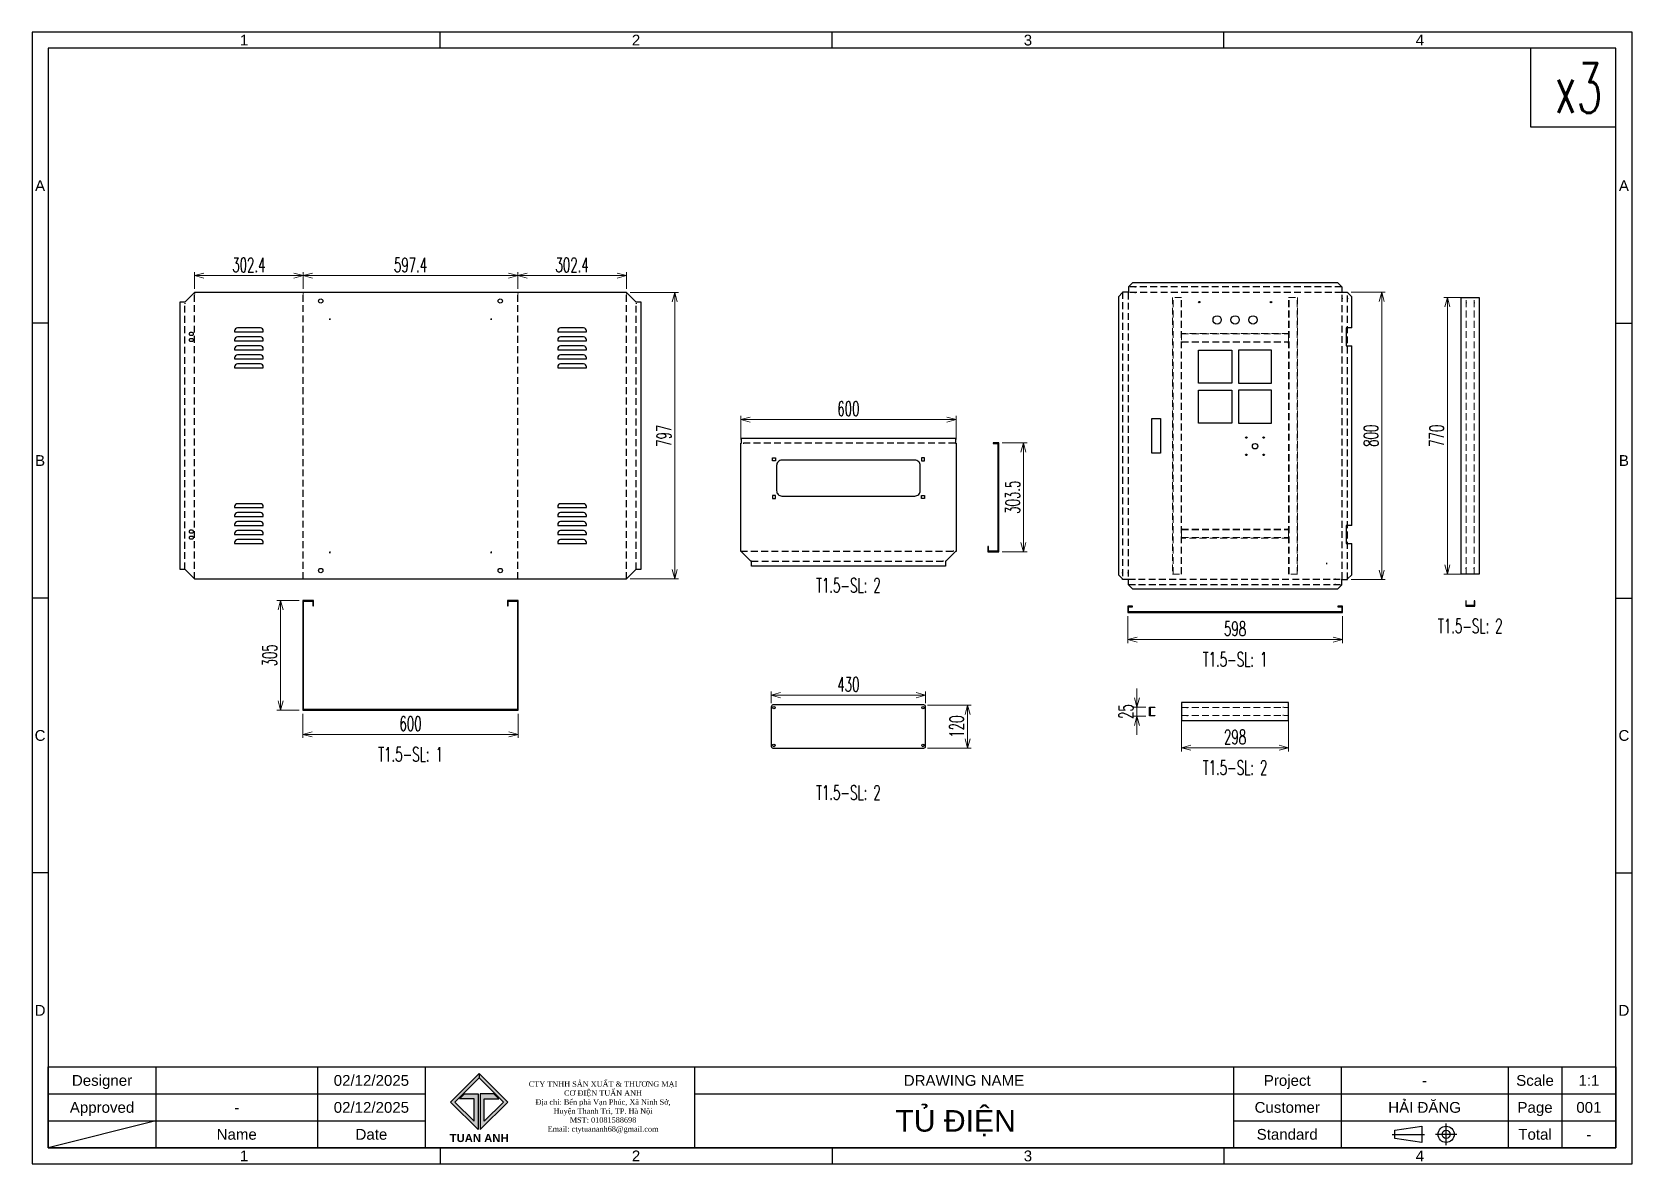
# Model space of a CAD drawing. Header units: millimetres. Extents: x 123558 to 149079, y -1073 to 14418.
# Drawn here: x 133359 to 137814, y 2077 to 5227 of the extents above; entities that cross this region are included whole.
import ezdxf
from ezdxf.enums import TextEntityAlignment as Align

# ---------------------------------------------------------------- set-up
doc = ezdxf.new("R2010")
doc.units = ezdxf.units.MM
doc.header["$LTSCALE"] = 3
doc.linetypes.add('HIDDEN', pattern=[9.525, 6.35, -3.175])
doc.layers.add('@.DM. NÉT ĐỨT', color=8, linetype='HIDDEN', lineweight=9)
for name, color, linetype in [('@.HIDDEN', 8, 'HIDDEN'), ('@.TEXT', 7, 'Continuous'), ('@.VISIBLE', 7, 'Continuous'), ('dim', 7, 'Continuous')]:
    doc.layers.add(name, color=color, linetype=linetype)
doc.styles.add('Ann_w01', font='romans.shx', dxfattribs={"width": 0.6, "bigfont": 'chineset.shx'})
doc.styles.add('Arial', font='arial.ttf')
doc.dimstyles.new('Dim 01_SC20', dxfattribs={"dimscale": 20, "dimtxt": 2, "dimasz": 1.3, "dimexe": 0.5, "dimexo": 0.5, "dimgap": 0.5, "dimtad": 1, "dimdec": 1, "dimzin": 12, "dimdsep": 46, "dimtxsty": 'Ann_w01', "dimblk": 'OPEN30', "dimcen": 1.5, "dimclrd": 6, "dimclre": 6, "dimclrt": 3, "dimadec": 1, "dimazin": 3, "dimtm": 1e-09, "dimtfac": 1, "dimtdec": 1, "dimtix": 1, "dimtmove": 0, "dimatfit": 3, "dimldrblk": 'OPEN30', "dimfxl": 1, "dimtolj": 1, "dimlwd": 20, "dimlwe": 20, "dimarcsym": 0})

msp = doc.modelspace()

# ---------------------------------------------------------------- texts
at = {"layer": '@.VISIBLE', "color": 1, "style": 'Ann_w01', "width": 0.6}
for s, height, p in [('x3', 138.757, (137665.53, 5071.04)), ('T1.5-SL: 2', 40, (135632.71, 3687.1)), ('T1.5-SL: 2', 40, (137364.04, 3573.85)), ('T1.5-SL: 1', 40, (136709.37, 3480.96)), ('T1.5-SL: 1', 40, (134413.43, 3217.2)), ('T1.5-SL: 2', 40, (136709.37, 3179.9)), ('T1.5-SL: 2', 40, (135632.71, 3110.43))]:
    msp.add_text(s, height=height, dxfattribs=at).set_placement(p, align=Align.MIDDLE_CENTER)

# ---------------------------------------------------------------- blocks, each defined once
blk = doc.blocks.new('_Open30')
at = {"color": 0, "linetype": 'ByBlock', "lineweight": -2}
for p, q in [((-1, 0.27), (0, 0)), ((0, 0), (-1, -0.27)), ((0, 0), (-1, 0))]:
    blk.add_line(p, q, dxfattribs=at)
blk = doc.blocks.new('*D154')
at = {"layer": '@.VISIBLE', "color": 6, "lineweight": 20, "transparency": 16777216}
for p, q in [((134113.4, 3329.8), (134113.4, 3262.5)), ((134713.4, 3329.8), (134713.4, 3262.5)), ((134139.4, 3272.5), (134687.4, 3272.5))]:
    blk.add_line(p, q, dxfattribs=at)
at = {"layer": 'Defpoints', "color": 0, "transparency": 16777216}
for p in [(134113.4, 3339.8), (134713.4, 3339.8), (134713.4, 3272.5)]:
    blk.add_point(p, dxfattribs=at)
at = {"layer": '@.VISIBLE', "color": 6, "lineweight": 20, "transparency": 16777216, "xscale": 26, "yscale": 26, "zscale": 26, "rotation": 180}
blk.add_blockref('_Open30', (134113.4, 3272.5), dxfattribs=at)
at = {"layer": '@.VISIBLE', "color": 6, "lineweight": 20, "transparency": 16777216, "xscale": 26, "yscale": 26, "zscale": 26}
blk.add_blockref('_Open30', (134713.4, 3272.5), dxfattribs=at)
at = {"layer": '@.VISIBLE', "color": 3, "transparency": 16777216, "insert": (134413.4, 3302.5), "char_height": 40, "attachment_point": 5, "style": 'Ann_w01'}
blk.add_mtext('\\A1;600', dxfattribs=at)
blk = doc.blocks.new('*D155')
at = {"layer": '@.VISIBLE', "color": 6, "lineweight": 20, "transparency": 16777216}
for p, q in [((134103.4, 3644.8), (134041.6, 3644.8)), ((134051.6, 3365.8), (134051.6, 3618.8)), ((134103.4, 3339.8), (134041.6, 3339.8))]:
    blk.add_line(p, q, dxfattribs=at)
at = {"layer": 'Defpoints', "color": 0, "transparency": 16777216}
for p in [(134051.6, 3644.8), (134113.4, 3644.8), (134113.4, 3339.8)]:
    blk.add_point(p, dxfattribs=at)
at = {"layer": '@.VISIBLE', "color": 6, "lineweight": 20, "transparency": 16777216, "xscale": 26, "yscale": 26, "zscale": 26}
for p, rotation in [((134051.6, 3644.8), 90), ((134051.6, 3339.8), 270)]:
    blk.add_blockref('_Open30', p, dxfattribs=dict(at, rotation=rotation))
at = {"layer": '@.VISIBLE', "color": 3, "transparency": 16777216, "insert": (134021.6, 3492.3), "char_height": 40, "attachment_point": 5, "rotation": 90, "style": 'Ann_w01'}
blk.add_mtext('\\A1;305', dxfattribs=at)
blk = doc.blocks.new('*D156')
at = {"layer": '@.VISIBLE', "color": 6, "lineweight": 20, "transparency": 16777216}
for p, q in [((135024.7, 4501.9), (135159.3, 4501.9)), ((135149.3, 3730.9), (135149.3, 4475.9)), ((135024.7, 3704.9), (135159.3, 3704.9))]:
    blk.add_line(p, q, dxfattribs=at)
at = {"layer": 'Defpoints', "color": 0, "transparency": 16777216}
for p in [(135014.7, 4501.9), (135149.3, 4501.9), (135014.7, 3704.9)]:
    blk.add_point(p, dxfattribs=at)
at = {"layer": '@.VISIBLE', "color": 6, "lineweight": 20, "transparency": 16777216, "xscale": 26, "yscale": 26, "zscale": 26}
for p, rotation in [((135149.3, 4501.9), 90), ((135149.3, 3704.9), 270)]:
    blk.add_blockref('_Open30', p, dxfattribs=dict(at, rotation=rotation))
at = {"layer": '@.VISIBLE', "color": 3, "transparency": 16777216, "insert": (135119.3, 4103.4), "char_height": 40, "attachment_point": 5, "rotation": 90, "style": 'Ann_w01'}
blk.add_mtext('\\A1;797', dxfattribs=at)
blk = doc.blocks.new('*D157')
at = {"layer": '@.VISIBLE', "color": 6, "lineweight": 20, "transparency": 16777216}
for p, q in [((134114.7, 4511.9), (134114.7, 4558.9)), ((134140.7, 4548.9), (134686.1, 4548.9)), ((134712.1, 4511.9), (134712.1, 4558.9))]:
    blk.add_line(p, q, dxfattribs=at)
at = {"layer": 'Defpoints', "color": 0, "transparency": 16777216}
for p in [(134712.1, 4548.9), (134114.7, 4501.9), (134712.1, 4501.9)]:
    blk.add_point(p, dxfattribs=at)
at = {"layer": '@.VISIBLE', "color": 6, "lineweight": 20, "transparency": 16777216, "xscale": 26, "yscale": 26, "zscale": 26, "rotation": 180}
blk.add_blockref('_Open30', (134114.7, 4548.9), dxfattribs=at)
at = {"layer": '@.VISIBLE', "color": 6, "lineweight": 20, "transparency": 16777216, "xscale": 26, "yscale": 26, "zscale": 26}
blk.add_blockref('_Open30', (134712.1, 4548.9), dxfattribs=at)
at = {"layer": '@.VISIBLE', "color": 3, "transparency": 16777216, "insert": (134413.4, 4578.9), "char_height": 40, "attachment_point": 5, "style": 'Ann_w01'}
blk.add_mtext('\\A1;597.4', dxfattribs=at)
blk = doc.blocks.new('*D158')
at = {"layer": '@.VISIBLE', "color": 6, "lineweight": 20, "transparency": 16777216}
for p, q in [((134712.1, 4511.9), (134712.1, 4558.9)), ((134738.1, 4548.9), (134988.5, 4548.9)), ((135014.5, 4511.9), (135014.5, 4558.9))]:
    blk.add_line(p, q, dxfattribs=at)
at = {"layer": 'Defpoints', "color": 0, "transparency": 16777216}
for p in [(135014.5, 4548.9), (134712.1, 4501.9), (135014.5, 4501.9)]:
    blk.add_point(p, dxfattribs=at)
at = {"layer": '@.VISIBLE', "color": 6, "lineweight": 20, "transparency": 16777216, "xscale": 26, "yscale": 26, "zscale": 26, "rotation": 180}
blk.add_blockref('_Open30', (134712.1, 4548.9), dxfattribs=at)
at = {"layer": '@.VISIBLE', "color": 6, "lineweight": 20, "transparency": 16777216, "xscale": 26, "yscale": 26, "zscale": 26}
blk.add_blockref('_Open30', (135014.5, 4548.9), dxfattribs=at)
at = {"layer": '@.VISIBLE', "color": 3, "transparency": 16777216, "insert": (134863.3, 4578.9), "char_height": 40, "attachment_point": 5, "style": 'Ann_w01'}
blk.add_mtext('\\A1;302.4', dxfattribs=at)
blk = doc.blocks.new('*D145')
at = {"layer": '@.VISIBLE', "color": 6, "lineweight": 20, "transparency": 16777216}
for p, q in [((133812.3, 4511.9), (133812.3, 4558.9)), ((134088.7, 4548.9), (133838.3, 4548.9)), ((134114.7, 4511.9), (134114.7, 4558.9))]:
    blk.add_line(p, q, dxfattribs=at)
at = {"layer": 'Defpoints', "color": 0, "transparency": 16777216}
for p in [(133812.3, 4548.9), (133812.3, 4501.9), (134114.7, 4501.9)]:
    blk.add_point(p, dxfattribs=at)
at = {"layer": '@.VISIBLE', "color": 6, "lineweight": 20, "transparency": 16777216, "xscale": 26, "yscale": 26, "zscale": 26, "rotation": 180}
blk.add_blockref('_Open30', (133812.3, 4548.9), dxfattribs=at)
at = {"layer": '@.VISIBLE', "color": 6, "lineweight": 20, "transparency": 16777216, "xscale": 26, "yscale": 26, "zscale": 26}
blk.add_blockref('_Open30', (134114.7, 4548.9), dxfattribs=at)
at = {"layer": '@.VISIBLE', "color": 3, "transparency": 16777216, "insert": (133963.5, 4578.9), "char_height": 40, "attachment_point": 5, "style": 'Ann_w01'}
blk.add_mtext('\\A1;302.4', dxfattribs=at)
blk = doc.blocks.new('*D159')
at = {"layer": '@.VISIBLE', "color": 6, "lineweight": 20, "transparency": 16777216}
for p, q in [((136061.1, 4084.1), (136130, 4084.1)), ((136120, 3806.6), (136120, 4058.1)), ((136061.1, 3780.6), (136130, 3780.6))]:
    blk.add_line(p, q, dxfattribs=at)
at = {"layer": 'Defpoints', "color": 0, "transparency": 16777216}
for p in [(136051.1, 4084.1), (136120, 4084.1), (136051.1, 3780.6)]:
    blk.add_point(p, dxfattribs=at)
at = {"layer": '@.VISIBLE', "color": 6, "lineweight": 20, "transparency": 16777216, "xscale": 26, "yscale": 26, "zscale": 26}
for p, rotation in [((136120, 4084.1), 90), ((136120, 3780.6), 270)]:
    blk.add_blockref('_Open30', p, dxfattribs=dict(at, rotation=rotation))
at = {"layer": '@.VISIBLE', "color": 3, "transparency": 16777216, "insert": (136090, 3932.3), "char_height": 40, "attachment_point": 5, "rotation": 90, "style": 'Ann_w01'}
blk.add_mtext('\\A1;303.5', dxfattribs=at)
blk = doc.blocks.new('*D160')
at = {"layer": '@.VISIBLE', "color": 6, "lineweight": 20, "transparency": 16777216}
for p, q in [((135332.7, 4092.8), (135332.7, 4158.5)), ((135358.7, 4148.5), (135906.7, 4148.5)), ((135932.7, 4092.8), (135932.7, 4158.5))]:
    blk.add_line(p, q, dxfattribs=at)
at = {"layer": 'Defpoints', "color": 0, "transparency": 16777216}
for p in [(135932.7, 4148.5), (135332.7, 4082.8), (135932.7, 4082.8)]:
    blk.add_point(p, dxfattribs=at)
at = {"layer": '@.VISIBLE', "color": 6, "lineweight": 20, "transparency": 16777216, "xscale": 26, "yscale": 26, "zscale": 26, "rotation": 180}
blk.add_blockref('_Open30', (135332.7, 4148.5), dxfattribs=at)
at = {"layer": '@.VISIBLE', "color": 6, "lineweight": 20, "transparency": 16777216, "xscale": 26, "yscale": 26, "zscale": 26}
blk.add_blockref('_Open30', (135932.7, 4148.5), dxfattribs=at)
at = {"layer": '@.VISIBLE', "color": 3, "transparency": 16777216, "insert": (135632.7, 4178.5), "char_height": 40, "attachment_point": 5, "style": 'Ann_w01'}
blk.add_mtext('\\A1;600', dxfattribs=at)
blk = doc.blocks.new('*D147')
at = {"layer": '@.VISIBLE', "color": 6, "lineweight": 20, "transparency": 16777216}
for p, q in [((136410.4, 3601.4), (136410.4, 3526.3)), ((137008.4, 3601.4), (137008.4, 3526.3)), ((136436.4, 3536.3), (136982.4, 3536.3))]:
    blk.add_line(p, q, dxfattribs=at)
at = {"layer": 'Defpoints', "color": 0, "transparency": 16777216}
for p in [(136410.4, 3611.4), (137008.4, 3611.4), (137008.4, 3536.3)]:
    blk.add_point(p, dxfattribs=at)
at = {"layer": '@.VISIBLE', "color": 6, "lineweight": 20, "transparency": 16777216, "xscale": 26, "yscale": 26, "zscale": 26, "rotation": 180}
blk.add_blockref('_Open30', (136410.4, 3536.3), dxfattribs=at)
at = {"layer": '@.VISIBLE', "color": 6, "lineweight": 20, "transparency": 16777216, "xscale": 26, "yscale": 26, "zscale": 26}
blk.add_blockref('_Open30', (137008.4, 3536.3), dxfattribs=at)
at = {"layer": '@.VISIBLE', "color": 3, "transparency": 16777216, "insert": (136709.4, 3566.3), "char_height": 40, "attachment_point": 5, "style": 'Ann_w01'}
blk.add_mtext('\\A1;598', dxfattribs=at)
blk = doc.blocks.new('*D148')
at = {"layer": 'Defpoints', "color": 0, "transparency": 16777216}
for p in [(137022.7, 4503.4), (137117.6, 4503.4), (137022.7, 3703.4)]:
    blk.add_point(p, dxfattribs=at)
at = {"layer": 'dim', "color": 6, "lineweight": 20, "transparency": 16777216}
for p, q in [((137032.7, 4503.4), (137127.6, 4503.4)), ((137117.6, 3729.4), (137117.6, 4477.4)), ((137032.7, 3703.4), (137127.6, 3703.4))]:
    blk.add_line(p, q, dxfattribs=at)
at = {"layer": 'dim', "color": 6, "lineweight": 20, "transparency": 16777216, "xscale": 26, "yscale": 26, "zscale": 26}
for p, rotation in [((137117.6, 4503.4), 90), ((137117.6, 3703.4), 270)]:
    blk.add_blockref('_Open30', p, dxfattribs=dict(at, rotation=rotation))
at = {"layer": 'dim', "color": 3, "transparency": 16777216, "insert": (137087.6, 4103.4), "char_height": 40, "attachment_point": 5, "rotation": 90, "style": 'Ann_w01'}
blk.add_mtext('\\A1;800', dxfattribs=at)
blk = doc.blocks.new('*U140')
at = {"color": 2}
blk.add_lwpolyline([(32, 5.5), (-32, 5.5, 0.414214), (-40, -2.5), (-40, -5.5), (40, -5.5), (40, -2.5, 0.414214)], format="xyb", close=True, dxfattribs=at)
blk = doc.blocks.new('*U141')
at = {"color": 0, "linetype": 'ByBlock', "lineweight": -2}
for p in [(0, 100), (0, 75), (0, 50), (0, 25), (0, 0)]:
    blk.add_blockref('*U140', p, dxfattribs=at)
blk = doc.blocks.new('*U142')
at = {"color": 2}
blk.add_lwpolyline([(32, 5.5), (-32, 5.5, 0.414214), (-40, -2.5), (-40, -5.5), (40, -5.5), (40, -2.5, 0.414214)], format="xyb", close=True, dxfattribs=at)
blk = doc.blocks.new('*U143')
at = {"color": 0, "linetype": 'ByBlock', "lineweight": -2}
for p in [(0, 100), (0, 75), (0, 50), (0, 25), (0, 0)]:
    blk.add_blockref('*U142', p, dxfattribs=at)
blk = doc.blocks.new('*U136')
at = {"color": 2}
blk.add_lwpolyline([(32, 5.5), (-32, 5.5, 0.414214), (-40, -2.5), (-40, -5.5), (40, -5.5), (40, -2.5, 0.414214)], format="xyb", close=True, dxfattribs=at)
blk = doc.blocks.new('*U137')
at = {"color": 0, "linetype": 'ByBlock', "lineweight": -2}
for p in [(0, 100), (0, 75), (0, 50), (0, 25), (0, 0)]:
    blk.add_blockref('*U136', p, dxfattribs=at)
blk = doc.blocks.new('*U138')
at = {"color": 2}
blk.add_lwpolyline([(32, 5.5), (-32, 5.5, 0.414214), (-40, -2.5), (-40, -5.5), (40, -5.5), (40, -2.5, 0.414214)], format="xyb", close=True, dxfattribs=at)
blk = doc.blocks.new('*U139')
at = {"color": 0, "linetype": 'ByBlock', "lineweight": -2}
for p in [(0, 100), (0, 75), (0, 50), (0, 25), (0, 0)]:
    blk.add_blockref('*U138', p, dxfattribs=at)
blk = doc.blocks.new('*D146')
at = {"layer": '@.VISIBLE', "color": 6, "lineweight": 20, "transparency": 16777216}
for p, q in [((136560.4, 3313.5), (136560.4, 3225.2)), ((136858.4, 3313.5), (136858.4, 3225.2)), ((136586.4, 3235.2), (136832.4, 3235.2))]:
    blk.add_line(p, q, dxfattribs=at)
at = {"layer": 'Defpoints', "color": 0, "transparency": 16777216}
for p in [(136560.4, 3323.5), (136858.4, 3323.5), (136858.4, 3235.2)]:
    blk.add_point(p, dxfattribs=at)
at = {"layer": '@.VISIBLE', "color": 6, "lineweight": 20, "transparency": 16777216, "xscale": 26, "yscale": 26, "zscale": 26, "rotation": 180}
blk.add_blockref('_Open30', (136560.4, 3235.2), dxfattribs=at)
at = {"layer": '@.VISIBLE', "color": 6, "lineweight": 20, "transparency": 16777216, "xscale": 26, "yscale": 26, "zscale": 26}
blk.add_blockref('_Open30', (136858.4, 3235.2), dxfattribs=at)
at = {"layer": '@.VISIBLE', "color": 3, "transparency": 16777216, "insert": (136709.4, 3265.2), "char_height": 40, "attachment_point": 5, "style": 'Ann_w01'}
blk.add_mtext('\\A1;298', dxfattribs=at)
blk = doc.blocks.new('*D164')
at = {"layer": '@.VISIBLE', "color": 6, "lineweight": 20, "transparency": 16777216}
for p, q in [((136436, 3374.5), (136436, 3400.5)), ((136461.2, 3348.5), (136426, 3348.5)), ((136436, 3348.5), (136436, 3323.5)), ((136461.2, 3323.5), (136426, 3323.5)), ((136436, 3297.5), (136436, 3271.5))]:
    blk.add_line(p, q, dxfattribs=at)
at = {"layer": 'Defpoints', "color": 0, "transparency": 16777216}
for p in [(136471.2, 3348.5), (136436, 3323.5), (136471.2, 3323.5)]:
    blk.add_point(p, dxfattribs=at)
at = {"layer": '@.VISIBLE', "color": 6, "lineweight": 20, "transparency": 16777216, "xscale": 26, "yscale": 26, "zscale": 26}
for p, rotation in [((136436, 3348.5), 270), ((136436, 3323.5), 90)]:
    blk.add_blockref('_Open30', p, dxfattribs=dict(at, rotation=rotation))
at = {"layer": '@.VISIBLE', "color": 3, "transparency": 16777216, "insert": (136406, 3336), "char_height": 40, "attachment_point": 5, "rotation": 90, "style": 'Ann_w01'}
blk.add_mtext('\\A1;25', dxfattribs=at)
blk = doc.blocks.new('*D144')
at = {"layer": 'Defpoints', "color": 0, "transparency": 16777216}
for p in [(137300.6, 4488.4), (137351.5, 4488.4), (137351.5, 3718.4)]:
    blk.add_point(p, dxfattribs=at)
at = {"layer": 'dim', "color": 6, "lineweight": 20, "transparency": 16777216}
for p, q in [((137341.5, 4488.4), (137290.6, 4488.4)), ((137300.6, 3744.4), (137300.6, 4462.4)), ((137341.5, 3718.4), (137290.6, 3718.4))]:
    blk.add_line(p, q, dxfattribs=at)
at = {"layer": 'dim', "color": 6, "lineweight": 20, "transparency": 16777216, "xscale": 26, "yscale": 26, "zscale": 26}
for p, rotation in [((137300.6, 4488.4), 90), ((137300.6, 3718.4), 270)]:
    blk.add_blockref('_Open30', p, dxfattribs=dict(at, rotation=rotation))
at = {"layer": 'dim', "color": 3, "transparency": 16777216, "insert": (137270.6, 4103.4), "char_height": 40, "attachment_point": 5, "rotation": 90, "style": 'Ann_w01'}
blk.add_mtext('\\A1;770', dxfattribs=at)
blk = doc.blocks.new('*D269')
at = {"color": 6, "lineweight": 20, "transparency": 16777216}
for p, q in [((135417.7, 3359.1), (135417.7, 3391.5)), ((135847.7, 3359.1), (135847.7, 3391.5)), ((135443.7, 3381.5), (135821.7, 3381.5))]:
    blk.add_line(p, q, dxfattribs=at)
at = {"layer": 'Defpoints', "color": 0, "transparency": 16777216}
for p in [(135417.7, 3349.1), (135847.7, 3381.5), (135847.7, 3349.1)]:
    blk.add_point(p, dxfattribs=at)
at = {"color": 6, "lineweight": 20, "transparency": 16777216, "xscale": 26, "yscale": 26, "zscale": 26, "rotation": 180}
blk.add_blockref('_Open30', (135417.7, 3381.5), dxfattribs=at)
at = {"color": 6, "lineweight": 20, "transparency": 16777216, "xscale": 26, "yscale": 26, "zscale": 26}
blk.add_blockref('_Open30', (135847.7, 3381.5), dxfattribs=at)
at = {"color": 3, "transparency": 16777216, "insert": (135632.7, 3411.5), "char_height": 40, "attachment_point": 5, "style": 'Ann_w01'}
blk.add_mtext('\\A1;430', dxfattribs=at)
blk = doc.blocks.new('*D270')
at = {"color": 6, "lineweight": 20, "transparency": 16777216}
for p, q in [((135852.7, 3354.1), (135974.4, 3354.1)), ((135964.4, 3260.1), (135964.4, 3328.1)), ((135852.7, 3234.1), (135974.4, 3234.1))]:
    blk.add_line(p, q, dxfattribs=at)
at = {"layer": 'Defpoints', "color": 0, "transparency": 16777216}
for p in [(135842.7, 3354.1), (135964.4, 3354.1), (135842.7, 3234.1)]:
    blk.add_point(p, dxfattribs=at)
at = {"color": 6, "lineweight": 20, "transparency": 16777216, "xscale": 26, "yscale": 26, "zscale": 26}
for p, rotation in [((135964.4, 3354.1), 90), ((135964.4, 3234.1), 270)]:
    blk.add_blockref('_Open30', p, dxfattribs=dict(at, rotation=rotation))
at = {"color": 3, "transparency": 16777216, "insert": (135934.4, 3294.1), "char_height": 40, "attachment_point": 5, "rotation": 90, "style": 'Ann_w01'}
blk.add_mtext('\\A1;120', dxfattribs=at)
blk = doc.blocks.new('Standard ISO')
at = {"color": 6}
for p, q in [((-6, 0), (0, 0)), ((6, 0), (2, 0)), ((4, -2), (4, 2))]:
    blk.add_line(p, q, dxfattribs=at)
blk.add_lwpolyline([(-0.5, 1.5), (-0.5, -1.5), (-5.5, -0.75), (-5.5, 0.75), (-0.5, 1.5)])
for radius in [1.5, 0.75]:
    blk.add_circle((4, 0), radius)
blk = doc.blocks.new('A$C4dbb82d6')
at = {"layer": '@.VISIBLE'}
h = blk.add_hatch(color=30, dxfattribs=at)
h.dxf.hatch_style = 1
h.paths.add_polyline_path([(0.21, 4.97), (3.62, 1.56), (3.62, 5.97), (1.92, 5.97), (1.3, 5.35), (3.12, 5.35), (3.12, 2.59), (0.74, 4.97), (3.75, 7.98), (3.75, 8.51)])
h = blk.add_hatch(color=150, dxfattribs=at)
h.dxf.hatch_style = 1
h.paths.add_polyline_path([(6.76, 4.97), (4.37, 2.59), (4.37, 5.35), (6.2, 5.35), (5.58, 5.97), (3.88, 5.97), (3.88, 1.56), (7.29, 4.97), (3.75, 8.51), (3.75, 7.98)])
at = {"layer": '@.VISIBLE', "color": 30}
blk.add_lwpolyline([(3.62, 5.97), (3.62, 1.56), (0.21, 4.97), (3.75, 8.51), (3.75, 7.98), (0.74, 4.97), (3.12, 2.59), (3.12, 5.35), (1.3, 5.35), (1.92, 5.97)], close=True, dxfattribs=at)
at = {"layer": '@.VISIBLE', "color": 150}
blk.add_lwpolyline([(3.88, 5.97), (3.88, 1.56), (7.29, 4.97), (3.75, 8.51), (3.75, 7.98), (6.76, 4.97), (4.37, 2.59), (4.37, 5.35), (6.2, 5.35), (5.58, 5.97)], close=True, dxfattribs=at)
at = {"layer": '@.VISIBLE', "color": 30, "insert": (3.75, 0.51), "char_height": 1, "attachment_point": 5, "style": 'Ann_w01'}
blk.add_mtext_dynamic_manual_height_columns('{\\fArial|b1|i0|c0|p34;\\W1;TUAN ANH}', width=7.5, gutter_width=49.6, heights=[0], dxfattribs=at)
blk = doc.blocks.new('KHUNG BAN VE (Made by Tung)')
at = {"layer": '@.VISIBLE', "color": 8}
for p, q in [((75.75, 207), (75.75, 210)), ((148.5, 207), (148.5, 210)), ((221.25, 207), (221.25, 210)), ((3, 156), (0, 156)), ((294, 156), (297, 156)), ((3, 105), (0, 105)), ((294, 105), (297, 105)), ((3, 54), (0, 54)), ((294, 54), (297, 54)), ((23, 18), (23, 3)), ((53, 18), (53, 3)), ((73, 18), (73, 3)), ((123, 18), (123, 3)), ((223, 18), (223, 3)), ((243, 18), (243, 3)), ((274, 18), (274, 3)), ((284, 18), (284, 3)), ((3, 13), (73, 13)), ((123, 13), (294, 13)), ((3, 8), (73, 8)), ((23, 8), (3, 3)), ((223, 8), (294, 8)), ((75.75, 3), (75.75, 0)), ((148.5, 3), (148.5, 0)), ((221.25, 3), (221.25, 0))]:
    blk.add_line(p, q, dxfattribs=at)
for points in [[(0, 0), (297, 0), (297, 210), (0, 210)], [(3, 3), (294, 3), (294, 207), (3, 207)], [(3, 18), (294, 18), (294, 3), (3, 3)]]:
    blk.add_lwpolyline(points, close=True, dxfattribs=at)
at = {"xscale": 1.5, "yscale": 1.5, "zscale": 1.5}
blk.add_blockref('A$C4dbb82d6', (77.375, 4.041), dxfattribs=at)
blk.add_blockref('Standard ISO', (258.5, 5.5))
at = {"layer": '@.TEXT', "color": 1, "style": 'Arial'}
for s, p in [('1', (39.375, 208.5)), ('2', (112.125, 208.5)), ('3', (184.875, 208.5)), ('4', (257.625, 208.5)), ('A', (1.5, 181.5)), ('A', (295.5, 181.5)), ('B', (1.5, 130.5)), ('B', (295.5, 130.5)), ('C', (1.5, 79.5)), ('C', (295.5, 79.5)), ('D', (1.5, 28.5)), ('D', (295.5, 28.5)), ('02/12/2025', (63, 15.5)), ('02/12/2025', (63, 10.5)), ('1', (39.375, 1.5)), ('2', (112.125, 1.5)), ('3', (184.875, 1.5)), ('4', (257.625, 1.5))]:
    blk.add_text(s, height=2, dxfattribs=at).set_placement(p, align=Align.MIDDLE_CENTER)
at = {"layer": '@.TEXT', "color": 2, "style": 'Arial'}
for s, p in [('Designer', (13, 15.5)), ('DRAWING NAME', (173, 15.5)), ('Project', (233, 15.5)), ('Scale', (279, 15.5)), ('Approved', (13, 10.5)), ('Customer', (233, 10.5)), ('Page', (279, 10.5)), ('Name', (38, 5.5)), ('Date', (63, 5.5)), ('Standard', (233, 5.5)), ('Total', (279, 5.5))]:
    blk.add_text(s, height=2, dxfattribs=at).set_placement(p, align=Align.MIDDLE_CENTER)
at = {"layer": '@.TEXT', "color": 1, "style": 'Arial'}
for tag, height, p in [('DESIGNER_NAME', 2, (38, 15.5)), ('PROJECT_CODE', 2, (258.5, 15.5)), ('SCALE', 2, (289, 15.5)), ('APPROVED_NAME', 2, (38, 10.5)), ('DRAWING_NAME', 4, (173, 8)), ('CUSTOMER_NAME', 2, (258.5, 10.5)), ('PAGE', 2, (289, 10.5)), ('TOTAL', 2, (289, 5.5))]:
    blk.add_attdef(tag, text='', height=height, dxfattribs=at).set_placement(p, align=Align.MIDDLE_CENTER)
at = {"layer": '@.VISIBLE', "color": 30, "insert": (106, 10.5), "char_height": 1, "attachment_point": 5, "style": 'Ann_w01'}
blk.add_mtext_dynamic_manual_height_columns('{\\fTimes New Roman|b0|i0|c0|p18;\\W1;CTY TNHH SẢN XUẤT & THƯƠNG MẠI CƠ ĐIỆN TUẤN ANH\\PĐịa chỉ: Bến phà Vạn Phúc, Xã Ninh Sở, Huyện Thanh Trì, TP. Hà Nội\\PMST: 01081588698\\PEmail: ctytuananh68@gmail.com}', width=28.70976, gutter_width=99.197, heights=[0], dxfattribs=at)

# ---------------------------------------------------------------- dimensions: what is measured, and where the dimension line sits
dim = msp.add_linear_dim(base=(135847.71, 3381.53), p1=(135417.71, 3349.15), p2=(135847.71, 3349.15), dimstyle='Dim 01_SC20')
dim.commit()
dim.dimension.update_dxf_attribs({"geometry": '*D269', "text_midpoint": (135632.71, 3411.53)})
dim = msp.add_linear_dim(base=(135964.43, 3354.15), p1=(135842.71, 3234.15), p2=(135842.71, 3354.15), angle=90, dimstyle='Dim 01_SC20')
dim.commit()
dim.dimension.update_dxf_attribs({"geometry": '*D270', "text_midpoint": (135934.43, 3294.15)})
at = {"layer": '@.VISIBLE'}
dim = msp.add_linear_dim(base=(133812.33, 4548.94), p1=(134114.73, 4501.86), p2=(133812.33, 4501.86), angle=180, dimstyle='Dim 01_SC20', override={"dimtmove": 1}, dxfattribs=at)
dim.commit()
dim.dimension.update_dxf_attribs({"geometry": '*D145', "text_midpoint": (133963.53, 4578.94)})
for base, p1, p2, picture, middle in [((134712.13, 4548.94), (134114.73, 4501.86), (134712.13, 4501.86), '*D157', (134413.43, 4578.94)), ((135932.71, 4148.54), (135332.71, 4082.79), (135932.71, 4082.79), '*D160', (135632.71, 4178.54)), ((137008.37, 3536.25), (136410.37, 3611.38), (137008.37, 3611.38), '*D147', (136709.37, 3566.25)), ((134713.43, 3272.49), (134113.43, 3339.78), (134713.43, 3339.78), '*D154', (134413.43, 3302.49)), ((136858.37, 3235.2), (136560.37, 3323.55), (136858.37, 3323.55), '*D146', (136709.37, 3265.2))]:
    dim = msp.add_linear_dim(base=base, p1=p1, p2=p2, dimstyle='Dim 01_SC20', dxfattribs=at)
    dim.commit()
    dim.dimension.update_dxf_attribs({"geometry": picture, "text_midpoint": middle})
dim = msp.add_linear_dim(base=(135014.53, 4548.94), p1=(134712.13, 4501.86), p2=(135014.53, 4501.86), dimstyle='Dim 01_SC20', override={"dimtmove": 1}, dxfattribs=at)
dim.commit()
dim.dimension.update_dxf_attribs({"geometry": '*D158', "text_midpoint": (134863.33, 4578.94)})
for base, p1, p2, picture, middle in [((135149.29, 4501.86), (135014.73, 3704.86), (135014.73, 4501.86), '*D156', (135119.29, 4103.36)), ((136120.02, 4084.09), (136051.09, 3780.59), (136051.09, 4084.09), '*D159', (136090.02, 3932.34)), ((134051.6, 3644.78), (134113.43, 3339.78), (134113.43, 3644.78), '*D155', (134021.6, 3492.28)), ((136435.99, 3323.55), (136471.16, 3348.55), (136471.16, 3323.55), '*D164', (136405.99, 3336.05))]:
    dim = msp.add_linear_dim(base=base, p1=p1, p2=p2, angle=90, dimstyle='Dim 01_SC20', dxfattribs=at)
    dim.commit()
    dim.dimension.update_dxf_attribs({"geometry": picture, "text_midpoint": middle})
at = {"layer": 'dim'}
for base, p1, p2, picture, middle in [((137117.65, 4503.36), (137022.67, 3703.36), (137022.67, 4503.36), '*D148', (137087.65, 4103.36)), ((137300.61, 4488.36), (137351.54, 3718.36), (137351.54, 4488.36), '*D144', (137270.61, 4103.36))]:
    dim = msp.add_linear_dim(base=base, p1=p1, p2=p2, angle=90, dimstyle='Dim 01_SC20', dxfattribs=at)
    dim.commit()
    dim.dimension.update_dxf_attribs({"geometry": picture, "text_midpoint": middle})

# ---------------------------------------------------------------- linework, layer by layer
at = {"color": 1}
for p, q in [((137352.84, 4473.94), (137352.84, 4471.94)), ((137375.24, 4473.94), (137375.24, 4471.94)), ((137352.84, 3732.77), (137352.84, 3734.77)), ((137375.24, 3732.77), (137375.24, 3734.77)), ((136574.79, 3347.25), (136576.79, 3347.25)), ((136843.95, 3347.25), (136841.95, 3347.25)), ((136574.79, 3324.85), (136576.79, 3324.85)), ((136843.95, 3324.85), (136841.95, 3324.85))]:
    msp.add_line(p, q, dxfattribs=at)
for points in [[(137769.5, 5181.89), (137531.59, 5181.89), (137531.59, 4962.63), (137769.5, 4962.63)], [(137339.14, 3718.36), (137339.14, 4488.36), (137388.94, 4488.36), (137388.94, 3718.36)], [(137351.54, 3644.14), (137351.54, 3629.14), (137376.54, 3629.14), (137376.54, 3644.14), (137375.04, 3644.14), (137375.04, 3630.64), (137353.04, 3630.64), (137353.04, 3644.14)], [(136486.16, 3323.55), (136471.16, 3323.55), (136471.16, 3348.55), (136486.16, 3348.55), (136486.16, 3347.05), (136472.66, 3347.05), (136472.66, 3325.05), (136486.16, 3325.05)], [(136560.37, 3311.15), (136858.37, 3311.15), (136858.37, 3360.95), (136560.37, 3360.95)]]:
    msp.add_lwpolyline(points, close=True)
at = {"color": 3}
for points in [[(136607.87, 4341.36), (136699.87, 4341.36), (136699.87, 4249.36), (136607.87, 4249.36)], [(136718.87, 4249.36), (136810.87, 4249.36), (136810.87, 4341.36), (136718.87, 4341.36)], [(136607.87, 4230.36), (136699.87, 4230.36), (136699.87, 4138.36), (136607.87, 4138.36)], [(136718.87, 4138.36), (136810.87, 4138.36), (136810.87, 4230.36), (136718.87, 4230.36)]]:
    msp.add_lwpolyline(points, close=True, dxfattribs=at)
for centre, radius in [((136740.87, 4098.36), 2.1), ((136788.87, 4098.36), 2.1), ((136764.87, 4074.36), 7.5), ((136740.87, 4050.36), 2.1), ((136788.87, 4050.36), 2.1)]:
    msp.add_circle(centre, radius)
at = {"layer": '@.DM. NÉT ĐỨT', "linetype": 'HIDDEN'}
for p, q in [((136536.87, 3718.36), (136536.87, 4488.36)), ((136558.87, 3718.36), (136558.87, 4488.36)), ((136859.87, 3718.36), (136859.87, 4488.36)), ((136881.87, 3718.36), (136881.87, 4488.36)), ((137352.84, 3718.36), (137352.84, 4488.36)), ((137375.24, 3718.36), (137375.24, 4488.36)), ((136560.37, 4386.86), (136858.37, 4386.86)), ((136560.37, 4364.86), (136858.37, 4364.86)), ((136560.37, 3841.86), (136858.37, 3841.86)), ((136560.37, 3819.86), (136858.37, 3819.86)), ((136560.37, 3347.25), (136858.37, 3347.25)), ((136560.37, 3324.85), (136858.37, 3324.85))]:
    msp.add_line(p, q, dxfattribs=at)
at = {"layer": '@.DM. NÉT ĐỨT'}
for points in [[(136560.37, 3718.36), (136560.37, 4488.36), (136535.37, 4488.36), (136535.37, 3718.36)], [(136858.37, 3718.36), (136858.37, 4488.36), (136883.37, 4488.36), (136883.37, 3718.36)], [(136560.37, 4363.36), (136858.37, 4363.36), (136858.37, 4388.36), (136560.37, 4388.36)], [(136560.37, 3843.36), (136858.37, 3843.36), (136858.37, 3818.36), (136560.37, 3818.36)]]:
    msp.add_lwpolyline(points, close=True, dxfattribs=at)
at = {"layer": '@.HIDDEN'}
for p, q in [((133812.33, 3704.86), (133812.33, 4501.86)), ((134114.73, 3704.86), (134114.73, 4501.86)), ((134712.13, 3704.86), (134712.13, 4501.86)), ((135014.53, 3704.86), (135014.53, 4501.86)), ((133784.93, 3731.86), (133784.93, 4474.86)), ((135041.93, 3731.86), (135041.93, 4474.86)), ((135930.71, 4082.79), (135334.71, 4082.79)), ((135332.71, 3781.89), (135932.71, 3781.89)), ((135362.71, 3754.49), (135902.71, 3754.49))]:
    msp.add_line(p, q, dxfattribs=at)
for points in [[(136396.27, 4503.36), (136396.27, 3703.36)], [(137006.47, 4517.46), (136412.27, 4517.46)], [(137022.47, 3703.36), (137022.47, 4503.36)], [(136412.27, 3689.26), (137006.47, 3689.26)]]:
    msp.add_lwpolyline(points, dxfattribs=at)
msp.add_lwpolyline([(136411.67, 3704.66), (137007.07, 3704.66), (137007.07, 4502.06), (136411.67, 4502.06)], close=True, dxfattribs=at)
at = {"layer": '@.VISIBLE'}
for p, q in [((136412.27, 4503.36), (136412.27, 4502.06)), ((136429.8, 4517.46), (136431.8, 4517.46)), ((136429.8, 4502.06), (136431.8, 4502.06)), ((136988.94, 4517.46), (136986.94, 4517.46)), ((136988.94, 4502.06), (136986.94, 4502.06)), ((137006.47, 4503.36), (137006.47, 4502.06)), ((133784.93, 4472.14), (133784.93, 4470.14)), ((133812.33, 4499.14), (133812.33, 4497.14)), ((134114.73, 4499.14), (134114.73, 4497.14)), ((134712.13, 4499.14), (134712.13, 4497.14)), ((135014.53, 4499.14), (135014.53, 4497.14)), ((135041.93, 4472.14), (135041.93, 4470.14)), ((136396.27, 4486.06), (136396.27, 4484.06)), ((136411.67, 4486.06), (136411.67, 4484.06)), ((137007.07, 4486.06), (137007.07, 4484.06)), ((137022.47, 4486.06), (137022.47, 4484.06)), ((135339.31, 4082.79), (135341.31, 4082.79)), ((135926.11, 4082.79), (135924.11, 4082.79)), ((135339.31, 3781.89), (135341.31, 3781.89)), ((135367.88, 3754.49), (135369.88, 3754.49)), ((135897.54, 3754.49), (135895.54, 3754.49)), ((135926.11, 3781.89), (135924.11, 3781.89)), ((136963.37, 3748.36), (136965.37, 3748.36)), ((136964.37, 3747.36), (136964.37, 3749.36)), ((133784.93, 3734.07), (133784.93, 3736.07)), ((133812.33, 3707.57), (133812.33, 3709.57)), ((134114.73, 3707.57), (134114.73, 3709.57)), ((134712.13, 3707.57), (134712.13, 3709.57)), ((135014.53, 3707.57), (135014.53, 3709.57)), ((135041.93, 3734.57), (135041.93, 3736.57)), ((136396.27, 3720.65), (136396.27, 3722.65)), ((136411.67, 3720.65), (136411.67, 3722.65)), ((136412.27, 3703.36), (136412.27, 3704.66)), ((136429.8, 3704.66), (136431.8, 3704.66)), ((136988.94, 3704.66), (136986.94, 3704.66)), ((137006.47, 3703.36), (137006.47, 3704.66)), ((137007.07, 3720.65), (137007.07, 3722.65)), ((137022.47, 3720.65), (137022.47, 3722.65)), ((136429.8, 3689.26), (136431.8, 3689.26)), ((136988.94, 3689.26), (136986.94, 3689.26))]:
    msp.add_line(p, q, dxfattribs=at)
at = {"layer": '@.VISIBLE', "color": 151}
for p, q in [((134186.93, 4427.86), (134190.93, 4427.86)), ((134635.93, 4427.86), (134639.93, 4427.86)), ((134186.93, 3778.86), (134190.93, 3778.86)), ((134635.93, 3778.86), (134639.93, 3778.86))]:
    msp.add_line(p, q, dxfattribs=at)
at = {"layer": '@.VISIBLE'}
for points in [[(133812.13, 3704.86), (135014.73, 3704.86), (135041.73, 3731.86), (135055.63, 3731.86), (135055.63, 4474.86), (135041.73, 4474.86), (135014.73, 4501.86), (133812.13, 4501.86), (133785.13, 4474.86), (133771.23, 4474.86), (133771.23, 3731.86), (133785.13, 3731.86)], [(136477.37, 4151.36), (136501.37, 4151.36), (136501.37, 4055.36), (136477.37, 4055.36)], [(135932.71, 3781.69), (135931.21, 3781.69), (135904.21, 3754.69), (135902.71, 3754.69), (135902.71, 3740.79), (135362.71, 3740.79), (135362.71, 3754.69), (135361.21, 3754.69), (135334.21, 3781.69), (135332.71, 3781.69), (135332.71, 4082.79), (135334.71, 4082.79), (135334.71, 4096.49), (135930.71, 4096.49), (135930.71, 4082.79), (135932.71, 4082.79)], [(136049.09, 4082.09), (136049.09, 3782.59), (136023.09, 3782.59), (136023.09, 3795.59), (136021.09, 3795.59), (136021.09, 3780.59), (136051.09, 3780.59), (136051.09, 4084.09), (136036.09, 4084.09), (136036.09, 4082.09)], [(135420.96, 4042.34), (135429.46, 4042.34), (135429.46, 4033.84), (135420.96, 4033.84)], [(135844.46, 4042.34), (135835.96, 4042.34), (135835.96, 4033.84), (135844.46, 4033.84)], [(135420.96, 3928.84), (135429.46, 3928.84), (135429.46, 3937.34), (135420.96, 3937.34)], [(135844.46, 3928.84), (135835.96, 3928.84), (135835.96, 3937.34), (135844.46, 3937.34)], [(134143.43, 3629.78), (134143.43, 3644.78), (134113.43, 3644.78), (134113.43, 3339.78), (134713.43, 3339.78), (134713.43, 3644.78), (134683.43, 3644.78), (134683.43, 3629.78), (134685.43, 3629.78), (134685.43, 3642.78), (134711.43, 3642.78), (134711.43, 3341.78), (134115.43, 3341.78), (134115.43, 3642.78), (134141.43, 3642.78), (134141.43, 3629.78)]]:
    msp.add_lwpolyline(points, close=True, dxfattribs=at)
for points in [[(136423.37, 4529.16), (136412.27, 4518.06), (136412.27, 4503.36), (136396.07, 4503.36), (136396.07, 4501.86), (136384.57, 4490.36)], [(136995.37, 4529.16), (136423.37, 4529.16)], [(136995.37, 4529.16), (137006.47, 4518.06), (137006.47, 4503.36), (137022.67, 4503.36), (137022.67, 4501.86), (137034.17, 4490.36)], [(136384.57, 4490.36), (136384.57, 3716.36)], [(137034.17, 4403.36), (137034.17, 4490.36)], [(137034.17, 4403.36), (137018.47, 4403.36), (137018.47, 4353.36), (137034.17, 4353.36)], [(136560.37, 4361.36), (136560.37, 4363.36), (136562.37, 4363.36)], [(136858.37, 4361.36), (136858.37, 4363.36), (136856.37, 4363.36)], [(137034.17, 3853.36), (137034.17, 4353.36)], [(136560.37, 3845.36), (136560.37, 3843.36), (136562.37, 3843.36)], [(136858.37, 3845.36), (136858.37, 3843.36), (136856.37, 3843.36)], [(137034.17, 3853.36), (137018.47, 3853.36), (137018.47, 3803.36), (137034.17, 3803.36)], [(137034.17, 3716.36), (137034.17, 3803.36)], [(136423.37, 3677.56), (136412.27, 3688.66), (136412.27, 3703.36), (136396.07, 3703.36), (136396.07, 3704.86), (136384.57, 3716.36)], [(136995.37, 3677.56), (137006.47, 3688.66), (137006.47, 3703.36), (137022.67, 3703.36), (137022.67, 3704.86), (137034.17, 3716.36)], [(136423.37, 3677.56), (136995.37, 3677.56)]]:
    msp.add_lwpolyline(points, dxfattribs=at)
at = {"layer": '@.VISIBLE', "color": 151}
for points in [[(134188.93, 4429.86), (134188.93, 4425.86)], [(134637.93, 4429.86), (134637.93, 4425.86)], [(134188.93, 3780.86), (134188.93, 3776.86)], [(134637.93, 3780.86), (134637.93, 3776.86)]]:
    msp.add_lwpolyline(points, dxfattribs=at)
at = {"layer": '@.VISIBLE'}
for points in [[(133800.28, 4383.36), (133805.78, 4383.36, 0.4142136), (133809.28, 4386.86), (133809.28, 4386.86, 0.4142136), (133805.78, 4390.36), (133800.28, 4390.36, 0.4142136), (133796.78, 4386.86), (133796.78, 4386.86, 0.4142136)], [(133800.28, 4366.36), (133805.78, 4366.36, 0.4142136), (133809.28, 4369.86), (133809.28, 4369.86, 0.4142136), (133805.78, 4373.36), (133800.28, 4373.36, 0.4142136), (133796.78, 4369.86), (133796.78, 4369.86, 0.4142136)], [(135447.71, 3935.59), (135817.71, 3935.59, 0.4142136), (135832.71, 3950.59), (135832.71, 4020.59, 0.4142136), (135817.71, 4035.59), (135447.71, 4035.59, 0.4142136), (135432.71, 4020.59), (135432.71, 3950.59, 0.4142136)], [(133800.28, 3833.36), (133805.78, 3833.36, 0.4142136), (133809.28, 3836.86), (133809.28, 3836.86, 0.4142136), (133805.78, 3840.36), (133800.28, 3840.36, 0.4142136), (133796.78, 3836.86), (133796.78, 3836.86, 0.4142136)], [(133800.28, 3816.36), (133805.78, 3816.36, 0.4142136), (133809.28, 3819.86), (133809.28, 3819.86, 0.4142136), (133805.78, 3823.36), (133800.28, 3823.36, 0.4142136), (133796.78, 3819.86), (133796.78, 3819.86, 0.4142136)], [(135422.71, 3234.15), (135842.71, 3234.15, 0.4142136), (135847.71, 3239.15), (135847.71, 3349.15, 0.4142136), (135842.71, 3354.15), (135422.71, 3354.15, 0.4142136), (135417.71, 3349.15), (135417.71, 3239.15, 0.4142136)]]:
    msp.add_lwpolyline(points, format="xyb", close=True, dxfattribs=at)
at = {"layer": '@.VISIBLE', "color": 4}
msp.add_lwpolyline([(136995.4, 3629.38), (136995.37, 3627.38), (137006.37, 3627.38), (137006.37, 3613.38), (136412.37, 3613.38), (136412.37, 3627.38), (136423.37, 3627.38), (136423.37, 3629.38), (136410.37, 3629.38), (136410.37, 3611.38), (137008.37, 3611.38), (137008.37, 3629.38), (136995.37, 3629.38)], dxfattribs=at)
at = {"layer": '@.VISIBLE'}
for centre, radius in [((134163.43, 4478.36), 6), ((134663.43, 4478.36), 6), ((136609.37, 4475.36), 2), ((136809.37, 4475.36), 2), ((136659.37, 4425.86), 11.5), ((136709.37, 4425.86), 11.5), ((136759.37, 4425.86), 11.5), ((134163.43, 3728.36), 6), ((134663.43, 3728.36), 6), ((135425.21, 3346.65), 3.5), ((135840.21, 3346.65), 3.5), ((135425.21, 3241.65), 3.5), ((135840.21, 3241.65), 3.5)]:
    msp.add_circle(centre, radius, dxfattribs=at)

# ---------------------------------------------------------------- block references
for name, p in [('*U139', (133963.53, 4297.86)), ('*U143', (134863.33, 4297.86)), ('*U137', (133963.53, 3808.86)), ('*U141', (134863.33, 3808.86))]:
    msp.add_blockref(name, p)
ref = msp.add_blockref('KHUNG BAN VE (Made by Tung)', (133359.5, 2076.89), dxfattribs=dict(at, xscale=15, yscale=15, zscale=15))
ref.add_attrib('APPROVED_NAME', '-', dxfattribs={"layer": '@.TEXT', "color": 1, "height": 30, "style": 'Arial'}).set_placement((133929.5, 2234.39), align=Align.MIDDLE_CENTER)
ref.add_attrib('TOTAL', '-', dxfattribs={"layer": '@.TEXT', "color": 1, "height": 30, "style": 'Arial'}).set_placement((137694.5, 2159.39), align=Align.MIDDLE_CENTER)
ref.add_attrib('PAGE', '001', dxfattribs={"layer": '@.TEXT', "color": 1, "height": 30, "style": 'Arial'}).set_placement((137694.5, 2234.39), align=Align.MIDDLE_CENTER)
ref.add_attrib('SCALE', '1:1', dxfattribs={"layer": '@.TEXT', "color": 1, "height": 30, "style": 'Arial'}).set_placement((137694.5, 2309.39), align=Align.MIDDLE_CENTER)
ref.add_attrib('CUSTOMER_NAME', 'HẢI ĐĂNG', dxfattribs={"layer": '@.TEXT', "color": 1, "height": 30, "style": 'Arial'}).set_placement((137237, 2234.39), align=Align.MIDDLE_CENTER)
ref.add_attrib('PROJECT_CODE', '-', dxfattribs={"layer": '@.TEXT', "color": 1, "height": 30, "style": 'Arial'}).set_placement((137237, 2309.39), align=Align.MIDDLE_CENTER)
ref.add_attrib('DRAWING_NAME', 'TỦ ĐIỆN  ', dxfattribs={"layer": '@.TEXT', "color": 1, "height": 60, "style": 'Arial'}).set_placement((135954.5, 2196.89), align=Align.MIDDLE_CENTER)

msp.set_redraw_order([(e.dxf.handle, doc.entitydb.next_handle()) for e in msp.query("TEXT MTEXT ATTDEF DIMENSION ARC_DIMENSION")])  # texts and dimensions are drawn at this point

doc.saveas('drawing.dxf')
